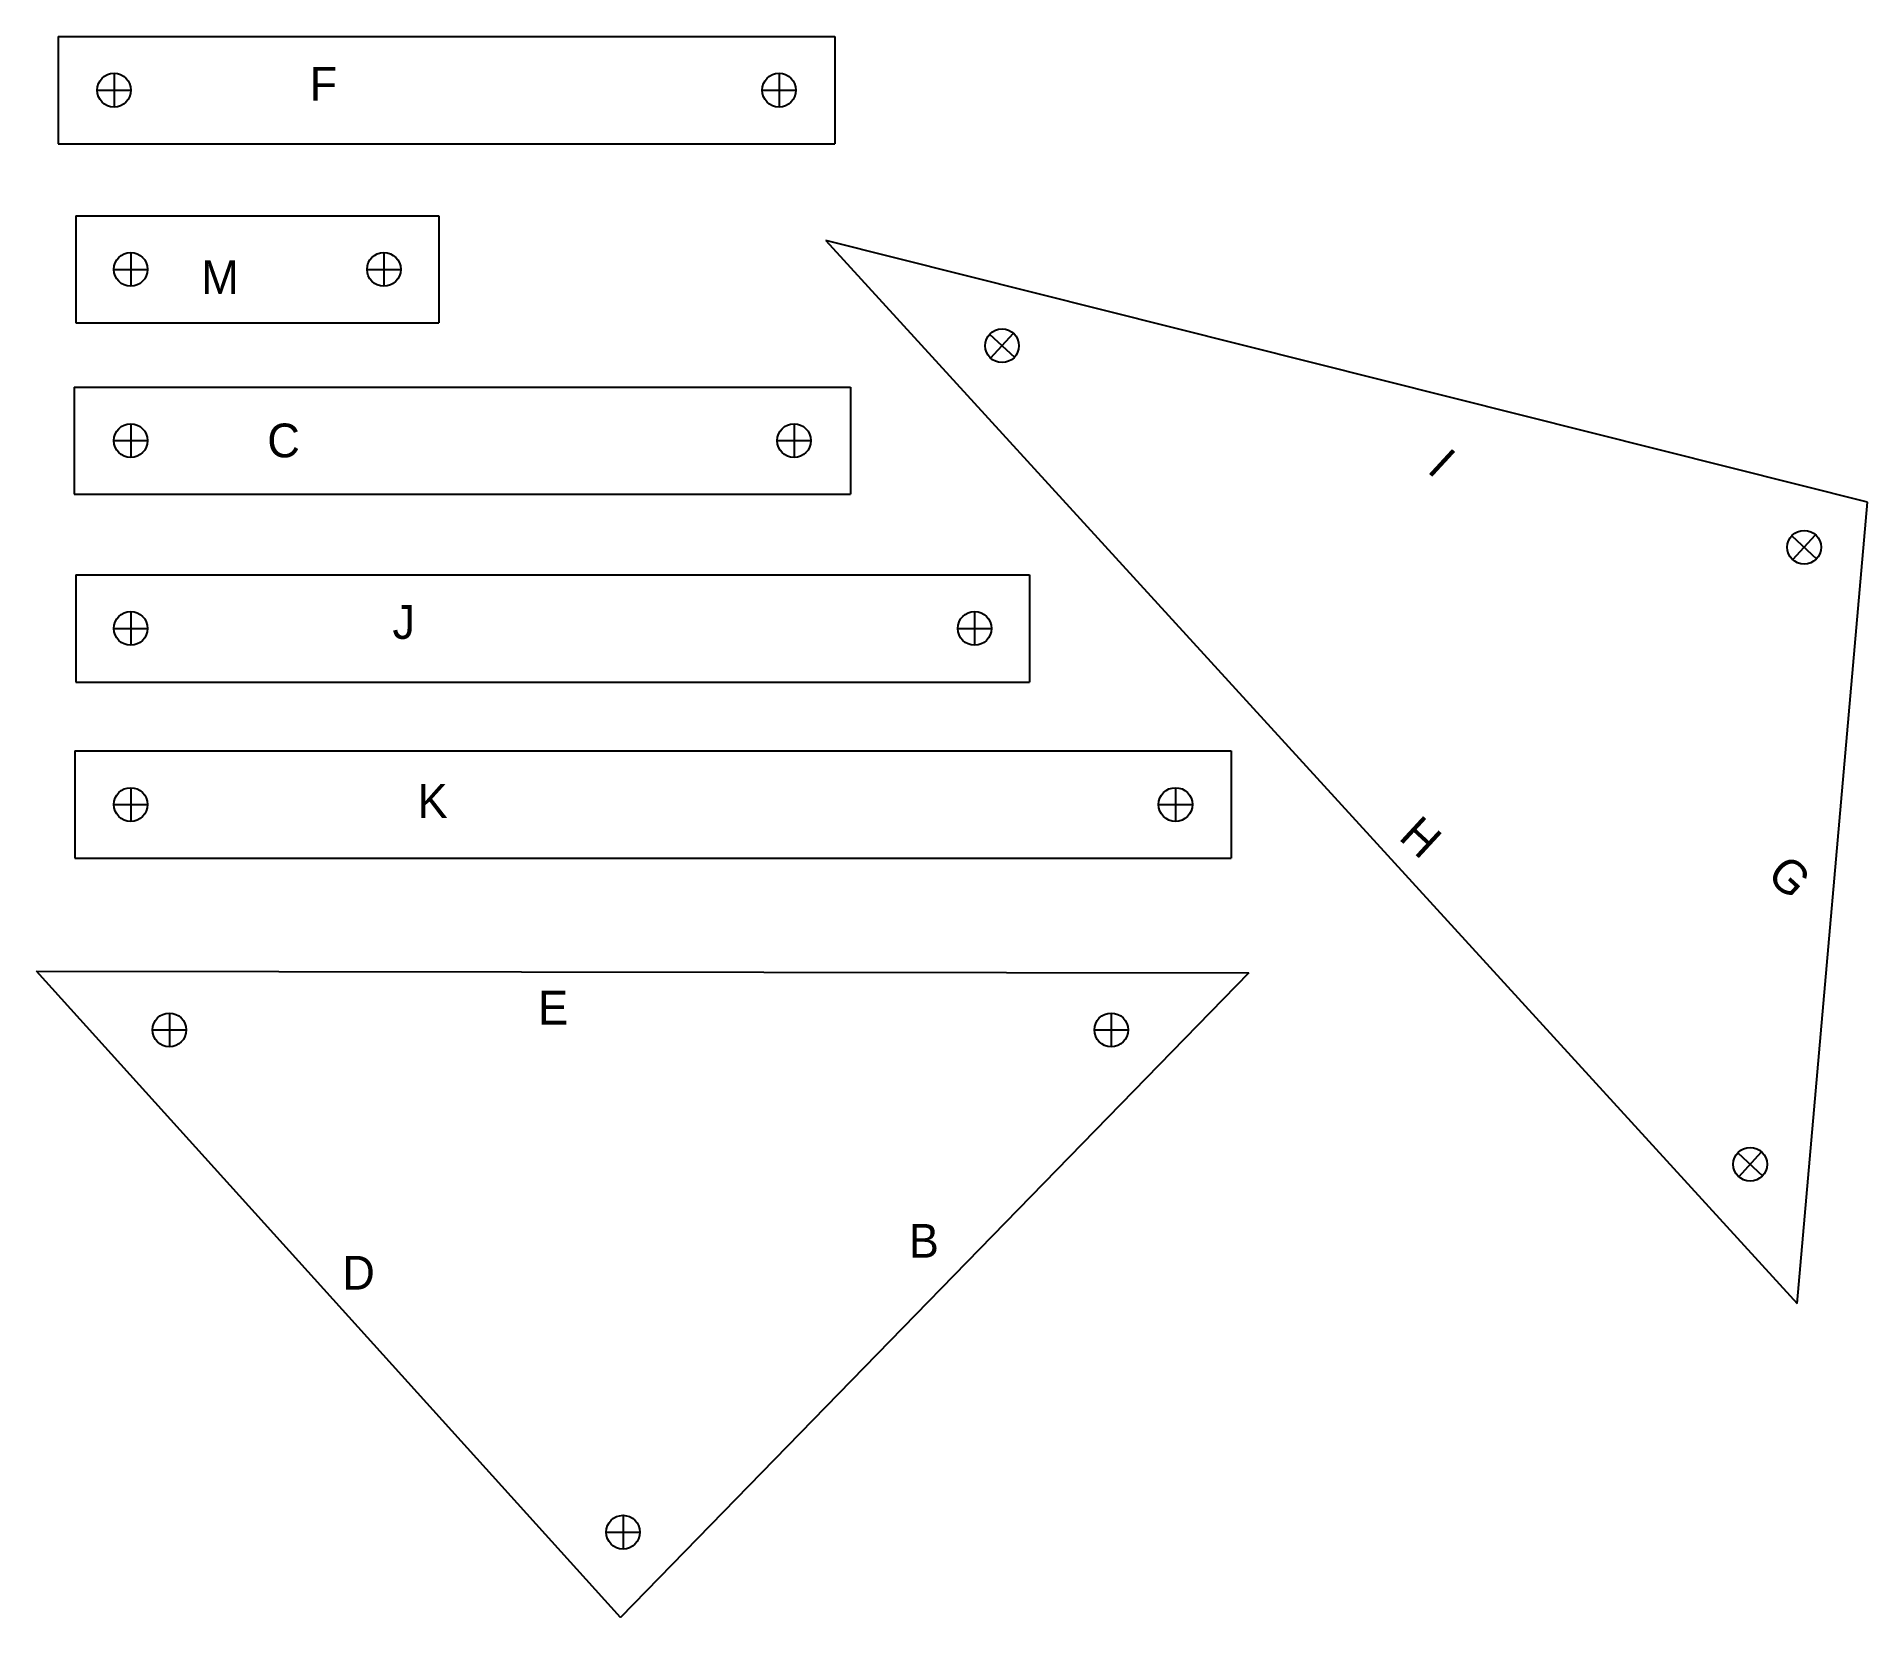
# Model space of a CAD drawing. Header units: millimetres. Extents: x -15418 to 43885, y -27590 to 23052.
# Drawn here: x 28835.1 to 29052, y 18374.2 to 18561.5 of the extents above; entities that cross this region are included whole.
import ezdxf

# ---------------------------------------------------------------- set-up
doc = ezdxf.new("R2010")
doc.units = ezdxf.units.MM
doc.header["$LTSCALE"] = 0.5
doc.layers.add('Layer1', color=1, linetype='Continuous')

msp = doc.modelspace()

# ---------------------------------------------------------------- texts
at = {"layer": 'Layer1', "transparency": 33554661}
for s, p in [('F', (28867.4113, 18553.8977)), ('M', (28854.5662, 18530.983)), ('C', (28862.3972, 18511.6319)), ('J', (28877.2312, 18490.1219)), ('K', (28880.2031, 18468.9045)), ('E', (28894.4869, 18444.4203)), ('B', (28938.4116, 18416.7956)), ('D', (28871.2813, 18413.0103))]:
    msp.add_text(s, height=4, dxfattribs=at).set_placement(p)
for s, p in [('I', (28999.7001, 18510.0022)), ('H', (28996.3179, 18466.4671)), ('G', (29039.9101, 18461.8768))]:
    msp.add_text(s, height=4, rotation=317.366345, dxfattribs=at).set_placement(p)

# ---------------------------------------------------------------- linework, layer by layer
at = {"layer": 'Layer1', "transparency": 33554661}
for p, q in [((28837.6362, 18561.4868), (28929.6362, 18561.4868)), ((28837.6362, 18561.4868), (28837.6362, 18548.7868)), ((28929.6362, 18561.4868), (28929.6362, 18548.7868)), ((28844.2362, 18557.1368), (28844.2362, 18553.1368)), ((28923.0362, 18557.1368), (28923.0362, 18553.1368)), ((28842.2362, 18555.1368), (28846.2362, 18555.1368)), ((28921.0362, 18555.1368), (28925.0362, 18555.1368)), ((28837.6362, 18548.7868), (28929.6362, 18548.7868)), ((28839.7141, 18540.2582), (28882.7141, 18540.2582)), ((28839.7141, 18540.2582), (28839.7141, 18527.5582)), ((28882.7141, 18540.2582), (28882.7141, 18527.5582)), ((28928.5915, 18537.3156), (29043.6895, 18411.3702)), ((29051.9922, 18506.3138), (28928.5915, 18537.3156)), ((28846.2141, 18535.9082), (28846.2141, 18531.9082)), ((28876.2141, 18535.9082), (28876.2141, 18531.9082)), ((28844.2141, 18533.9082), (28848.2141, 18533.9082)), ((28874.2141, 18533.9082), (28878.2141, 18533.9082)), ((28839.7141, 18527.5582), (28882.7141, 18527.5582)), ((28947.9904, 18526.2094), (28950.9332, 18523.5002)), ((28948.1071, 18523.3834), (28950.8164, 18526.3262)), ((28839.5141, 18519.9591), (28931.5141, 18519.9591)), ((28839.5141, 18519.9591), (28839.5141, 18507.2591)), ((28931.5141, 18519.9591), (28931.5141, 18507.2591)), ((28846.2141, 18515.6091), (28846.2141, 18511.6091)), ((28924.8141, 18515.6091), (28924.8141, 18511.6091)), ((28844.2141, 18513.6091), (28848.2141, 18513.6091)), ((28922.8141, 18513.6091), (28926.8141, 18513.6091)), ((28839.5141, 18507.2591), (28931.5141, 18507.2591)), ((29043.6895, 18411.3702), (29051.9922, 18506.3138)), ((29043.0275, 18502.3335), (29045.9703, 18499.6242)), ((29043.1443, 18499.5074), (29045.8535, 18502.4502)), ((28839.7141, 18497.7095), (28952.7141, 18497.7095)), ((28839.7141, 18497.7095), (28839.7141, 18485.0095)), ((28952.7141, 18497.7095), (28952.7141, 18485.0095)), ((28846.2141, 18493.3595), (28846.2141, 18489.3595)), ((28946.2141, 18493.3595), (28946.2141, 18489.3595)), ((28844.2141, 18491.3595), (28848.2141, 18491.3595)), ((28944.2141, 18491.3595), (28948.2141, 18491.3595)), ((28839.7141, 18485.0095), (28952.7141, 18485.0095)), ((28839.6141, 18476.838), (28976.6141, 18476.838)), ((28839.6141, 18476.838), (28839.6141, 18464.138)), ((28976.6141, 18476.838), (28976.6141, 18464.138)), ((28846.2141, 18472.488), (28846.2141, 18468.488)), ((28970.0141, 18472.488), (28970.0141, 18468.488)), ((28844.2141, 18470.488), (28848.2141, 18470.488)), ((28968.0141, 18470.488), (28972.0141, 18470.488)), ((28839.6141, 18464.138), (28976.6141, 18464.138)), ((28835.0665, 18450.7567), (28978.6992, 18450.5351)), ((28904.2326, 18374.1689), (28835.0665, 18450.7567)), ((28978.6992, 18450.5351), (28904.2326, 18374.1689)), ((28850.7966, 18445.7829), (28850.7966, 18441.7829)), ((28962.3966, 18445.7829), (28962.3966, 18441.7829)), ((28848.7966, 18443.7829), (28852.7966, 18443.7829)), ((28960.3966, 18443.7829), (28964.3966, 18443.7829)), ((29036.6332, 18429.2125), (29039.576, 18426.5033)), ((29036.75, 18426.3865), (29039.4592, 18429.3293)), ((28904.5493, 18386.2624), (28904.5493, 18382.2624)), ((28902.5493, 18384.2624), (28906.5493, 18384.2624))]:
    msp.add_line(p, q, dxfattribs=at)
at = {"layer": 'Layer1', "color": 7, "linetype": 'Continuous', "lineweight": 18, "transparency": 33554661}
for p, q in [((28928.5915, 18537.3156), (29043.6895, 18411.3702)), ((29051.9922, 18506.3138), (28928.5915, 18537.3156)), ((29043.6895, 18411.3702), (29051.9922, 18506.3138)), ((28835.0665, 18450.7567), (28978.6992, 18450.5351)), ((28904.2326, 18374.1689), (28835.0665, 18450.7567)), ((28978.6992, 18450.5351), (28904.2326, 18374.1689))]:
    msp.add_line(p, q, dxfattribs=at)
at = {"layer": 'Layer1', "transparency": 33554661}
for centre in [(28844.2362, 18555.1368), (28923.0362, 18555.1368), (28846.2141, 18533.9082), (28876.2141, 18533.9082), (28949.4618, 18524.8548), (28846.2141, 18513.6091), (28924.8141, 18513.6091), (29044.4989, 18500.9788), (28846.2141, 18491.3595), (28946.2141, 18491.3595), (28846.2141, 18470.488), (28970.0141, 18470.488), (28850.7966, 18443.7829), (28962.3966, 18443.7829), (29038.1046, 18427.8579), (28904.5493, 18384.2624)]:
    msp.add_circle(centre, 2, dxfattribs=at)

msp.set_redraw_order([(e.dxf.handle, doc.entitydb.next_handle()) for e in msp.query("TEXT MTEXT ATTDEF DIMENSION ARC_DIMENSION")])  # texts and dimensions are drawn at this point

doc.saveas('drawing.dxf')
